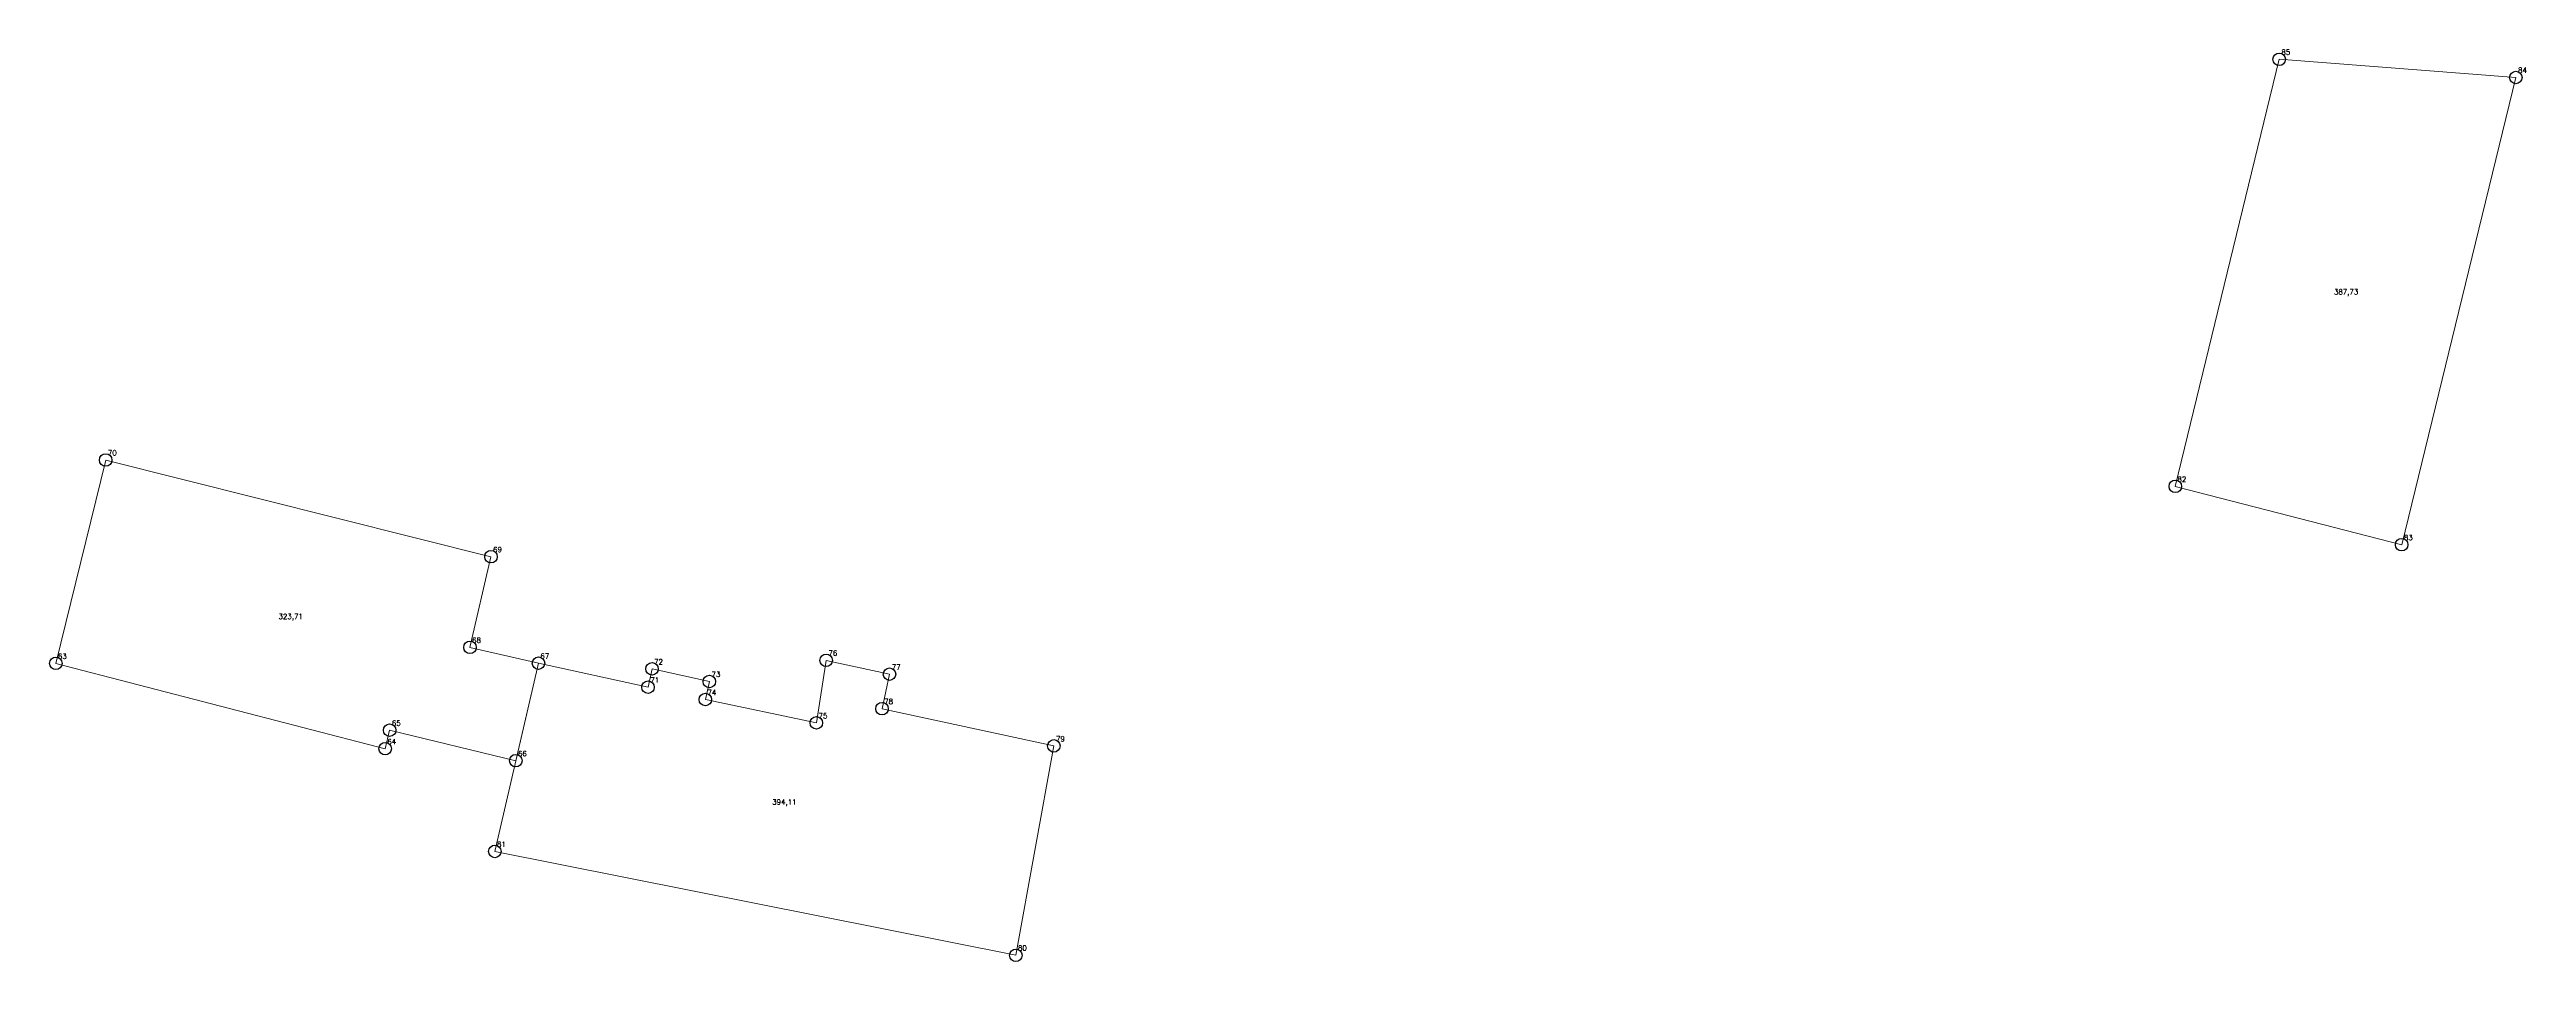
# Model space of a CAD drawing. Extents: x 1394909 to 1395116, y 359993 to 360198.
# Drawn here: x 1394967.2 to 1395115.8, y 359992.8 to 360047.5 of the extents above; entities that cross this region are included whole.
import ezdxf

# ---------------------------------------------------------------- set-up
doc = ezdxf.new("R2010")
doc.units = 0
doc.header["$PDMODE"] = 33
doc.header["$PDSIZE"] = 0.75
doc.layers.add('пробный', color=7, linetype='Continuous')
doc.styles.get("Standard").update_dxf_attribs({"font": 'simplex.shx'})

msp = doc.modelspace()

# ---------------------------------------------------------------- linework, layer by layer
at = {"layer": 'пробный', "color": 7, "lineweight": 20}
for points in [[(1395094.73, 360021.34), (1395100.97, 360046.96), (1395115.17, 360045.87), (1395108.32, 360017.84), (1395094.73, 360021.34)], [(1394967.54, 360010.72), (1394970.53, 360022.92), (1394993.65, 360017.12), (1394992.39, 360011.68), (1394996.5, 360010.73), (1394995.14, 360004.88), (1394987.57, 360006.71), (1394987.3, 360005.6), (1394967.54, 360010.72)], [(1395003.08, 360009.29), (1395003.32, 360010.39), (1395006.76, 360009.63), (1395006.52, 360008.55), (1395013.18, 360007.15), (1395013.77, 360010.9), (1395017.57, 360010.07), (1395017.12, 360008), (1395027.43, 360005.77), (1395025.15, 359993.21), (1394993.88, 359999.44), (1394996.5, 360010.73), (1395003.08, 360009.29)]]:
    msp.add_lwpolyline(points, close=True, dxfattribs=at)
at = {"layer": 'пробный'}
for p in [(1395100.97, 360046.96), (1395115.17, 360045.87), (1394970.53, 360022.92), (1395094.73, 360021.34), (1395108.32, 360017.84), (1394993.65, 360017.12), (1394967.54, 360010.72), (1394992.39, 360011.68), (1394996.5, 360010.73), (1395003.32, 360010.39), (1395013.77, 360010.9), (1395003.08, 360009.29), (1395006.76, 360009.63), (1395017.57, 360010.07), (1395006.52, 360008.55), (1395017.12, 360008), (1394987.57, 360006.71), (1395013.18, 360007.15), (1394987.3, 360005.6), (1394995.14, 360004.88), (1395027.43, 360005.77), (1394993.88, 359999.44), (1395025.15, 359993.21)]:
    msp.add_point(p, dxfattribs=at)

# ---------------------------------------------------------------- texts
at = {"layer": 'пробный', "color": 7}
for s, p in [('85', (1395101.1, 360047.23)), ('84', (1395115.3, 360046.15)), ('387,73', (1395104.25, 360032.85)), ('70', (1394970.66, 360023.2)), ('82', (1395094.86, 360021.61)), ('83', (1395108.45, 360018.11)), ('69', (1394993.78, 360017.39)), ('323,71', (1394980.9, 360013.38)), ('68', (1394992.52, 360011.95)), ('63', (1394967.66, 360010.99)), ('67', (1394996.62, 360011)), ('72', (1395003.44, 360010.66)), ('76', (1395013.9, 360011.18)), ('77', (1395017.7, 360010.34)), ('71', (1395003.21, 360009.57)), ('73', (1395006.89, 360009.91)), ('74', (1395006.65, 360008.82)), ('75', (1395013.31, 360007.42)), ('78', (1395017.25, 360008.28)), ('65', (1394987.7, 360006.98)), ('79', (1395027.56, 360006.04)), ('64', (1394987.43, 360005.87)), ('66', (1394995.27, 360005.15)), ('394,11', (1395010.53, 360002.25)), ('81', (1394994.01, 359999.71)), ('80', (1395025.28, 359993.49))]:
    msp.add_text(s, height=0.311, dxfattribs=at).set_placement(p)

doc.saveas('drawing.dxf')
